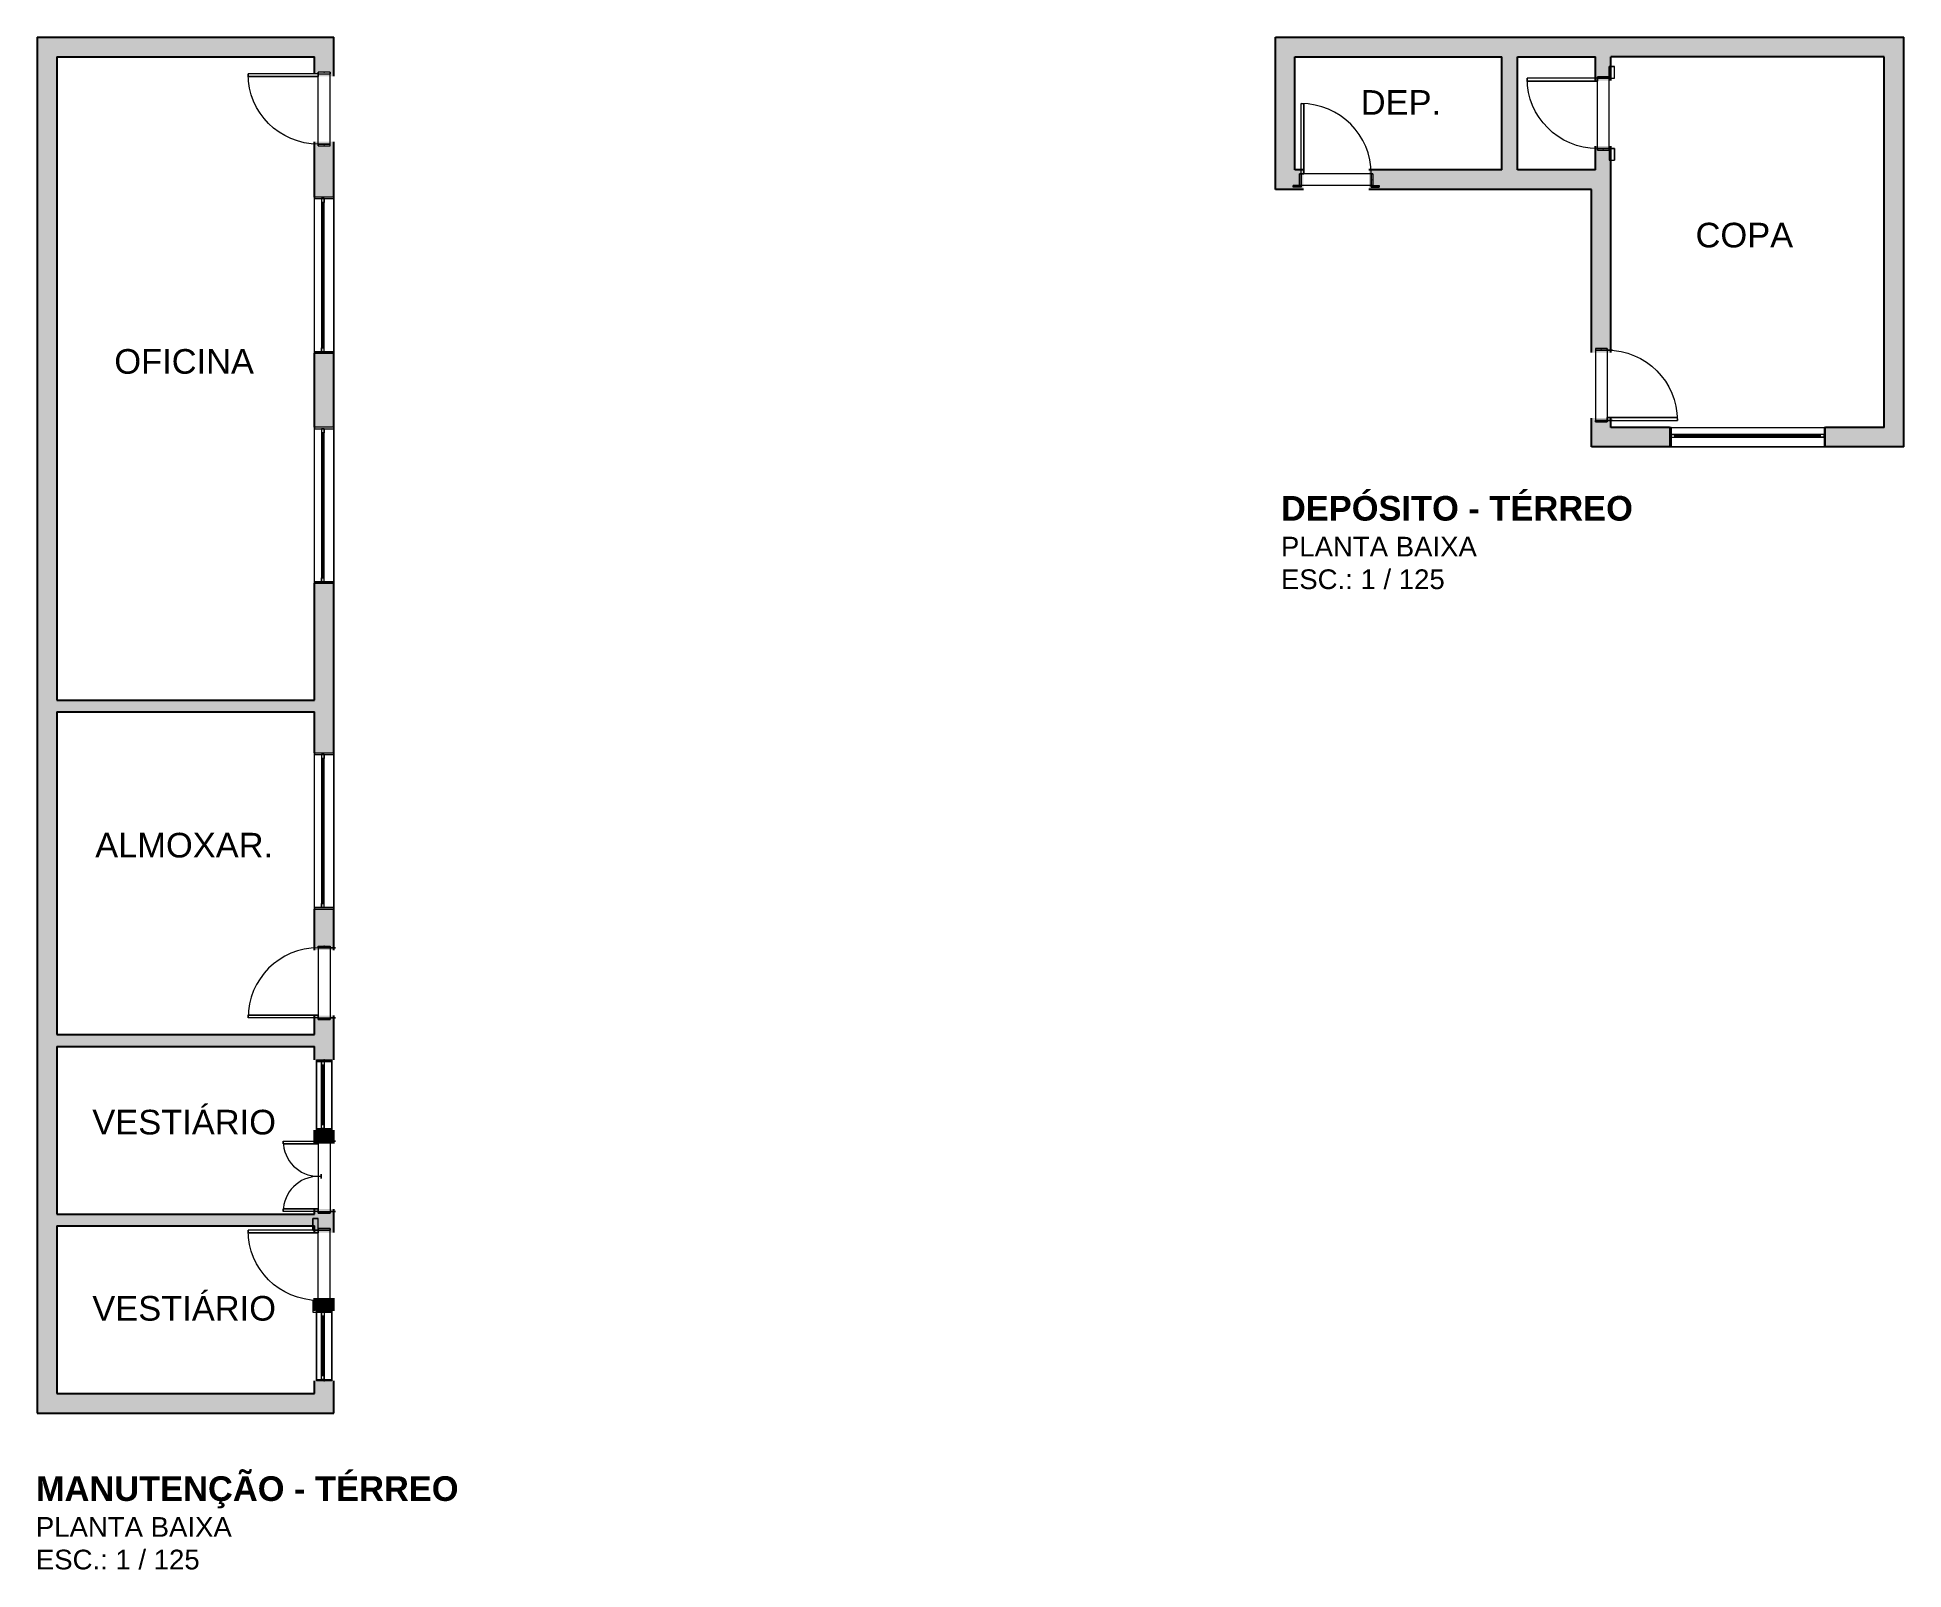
# Model space of a CAD drawing. Header units: metres. Extents: x 512 to 829, y -209 to 245.
# Drawn here: x 790.67 to 828.94, y -158.08 to -126.66 of the extents above; entities that cross this region are included whole.
import ezdxf

# ---------------------------------------------------------------- set-up
doc = ezdxf.new("R2010")
doc.units = ezdxf.units.M
doc.header["$LTSCALE"] = 0.508
doc.set_wipeout_variables(frame=1)
doc.header["$PDSIZE"] = -2
for name, color, linetype, lineweight in [('CONTORNO', 7, 'Continuous', 15), ('None', 7, 'Continuous', 5), ('NãoImprimir', 7, 'Continuous', 5), ('Peitoris', 2, 'Continuous', 5), ('PRÉDIO 4 - TRANSFERENCIA MARQUES', 10, 'Continuous', 15), ('Telhado-Princ', 7, 'Continuous', 5), ('TEXTO', 7, 'Continuous', 15)]:
    doc.layers.add(name, color=color, linetype=linetype, lineweight=lineweight)
doc.styles.add('Arial', font='arial.ttf')
doc.styles.add('Arial (bold)', font='arialbd.ttf')

msp = doc.modelspace()

# ---------------------------------------------------------------- texts
at = {"layer": 'None', "color": 7}
for s, insert, char_height, attachment_point, line_spacing_factor, style in [('DEP.', (818.6294, -127.7409), 0.50528, 2, 0.96736, 'Arial'), ('COPA', (825.6694, -130.4609), 0.50528, 2, 0.96736, 'Arial'), ('OFICINA', (793.6848, -133.0514), 0.50528, 2, 0.96736, 'Arial'), ('DEPÓSITO - TÉRREO\\P{\\fArial|b0|i0|c0|p0;\\H0.8x;\\lPLANTA BAIXA\\PESC.: 1 / 125}', (816.1691, -136.0641), 0.505281, 1, 0.992596, 'Arial (bold)'), ('ALMOXAR.', (793.6848, -142.9714), 0.50528, 2, 0.96736, 'Arial'), ('VESTIÁRIO', (793.6848, -148.6514), 0.50528, 2, 0.96736, 'Arial'), ('VESTIÁRIO', (793.6848, -152.4691), 0.50528, 2, 0.96736, 'Arial'), ('MANUTENÇÃO - TÉRREO\\P{\\fArial|b0|i0|c0|p0;\\H0.8x;\\lPLANTA BAIXA\\PESC.: 1 / 125}', (790.6448, -156.1669), 0.505281, 1, 0.992596, 'Arial (bold)')]:
    msp.add_mtext(s, dxfattribs=dict(at, insert=insert, char_height=char_height, attachment_point=attachment_point, line_spacing_factor=line_spacing_factor, style=style))

# ---------------------------------------------------------------- blocks, each defined once
blk = doc.blocks.new('Grupo-784')
at = {"layer": 'TEXTO', "color": 7, "linetype": 'Continuous', "lineweight": 5}
blk.add_arc((-0.45, 0.075), 0.9, 0, 90, dxfattribs=at)
blk = doc.blocks.new('Grupo-785')
at = {"color": 7, "linetype": 'Continuous', "lineweight": 5}
blk.add_wipeout([(-0.45, 0.075), (-0.45, 0.975), (-0.415, 0.975), (-0.415, 0.075)], dxfattribs=at).dxf.layer = 'TEXTO'
at = {"layer": 'TEXTO', "color": 7, "linetype": 'Continuous', "lineweight": 5}
blk.add_lwpolyline([(-0.45, 0.075), (-0.45, 0.975), (-0.415, 0.975), (-0.415, 0.075)], close=True, dxfattribs=at)
blk = doc.blocks.new('Grupo-786')
at = {"layer": 'TEXTO', "color": 7}
blk.add_blockref('Grupo-785', (0, 0), dxfattribs=at)
at = {"layer": 'TEXTO', "color": 7, "linetype": 'Continuous', "lineweight": 5}
for p, q in [((-0.45, 0.075), (-0.45, 0.975)), ((-0.45, 0.975), (-0.415, 0.975)), ((-0.415, 0.075), (-0.415, 0.975)), ((-0.45, 0.075), (-0.415, 0.075))]:
    blk.add_line(p, q, dxfattribs=at)
blk = doc.blocks.new('Grupo-787')
at = {"layer": 'Peitoris', "color": 7}
blk.add_blockref('Grupo-786', (0, 0), dxfattribs=at)
blk = doc.blocks.new('Grupo-788')
at = {"layer": 'TEXTO', "color": 7, "linetype": 'Continuous', "lineweight": 9}
for p, q in [((-0.47, 0.075), (-0.47, -0.075)), ((0.47, 0.075), (0.47, -0.075))]:
    blk.add_line(p, q, dxfattribs=at)
blk = doc.blocks.new('Grupo-789')
at = {"color": 7, "linetype": 'Continuous', "lineweight": 5}
for points in [[(-0.47, 0.075), (-0.45, 0.075), (-0.45, -0.075), (-0.47, -0.075)], [(0.45, 0.075), (0.47, 0.075), (0.47, -0.075), (0.45, -0.075)]]:
    blk.add_wipeout(points, dxfattribs=at).dxf.layer = 'TEXTO'
at = {"layer": 'TEXTO', "color": 7, "linetype": 'Continuous', "lineweight": 5}
for points in [[(-0.47, 0.075), (-0.45, 0.075), (-0.45, -0.075), (-0.47, -0.075)], [(0.45, 0.075), (0.47, 0.075), (0.47, -0.075), (0.45, -0.075)]]:
    blk.add_lwpolyline(points, close=True, dxfattribs=at)
blk = doc.blocks.new('Grupo-790')
at = {"layer": 'TEXTO', "color": 7}
blk.add_blockref('Grupo-788', (0, 0), dxfattribs=at)
blk.add_blockref('Grupo-789', (0, 0), dxfattribs=at)
at = {"layer": 'TEXTO', "color": 7, "linetype": 'Continuous', "lineweight": 5}
for p, q in [((-0.47, 0.075), (-0.45, 0.075)), ((-0.45, 0.075), (-0.45, -0.075)), ((0.47, 0.075), (0.45, 0.075)), ((0.45, 0.075), (0.45, -0.075)), ((-0.47, -0.075), (-0.45, -0.075)), ((0.47, -0.075), (0.45, -0.075))]:
    blk.add_line(p, q, dxfattribs=at)
blk = doc.blocks.new('Grupo-791')
at = {"layer": 'TEXTO', "color": 7, "linetype": 'Continuous', "lineweight": 9}
for p, q in [((0.47, 0.075), (-0.47, 0.075)), ((0.47, -0.075), (-0.47, -0.075))]:
    blk.add_line(p, q, dxfattribs=at)
blk = doc.blocks.new('Door (2D)-13')
at = {"layer": 'Peitoris', "color": 7}
blk.add_blockref('Grupo-784', (0, 0), dxfattribs=at)
at = {"layer": 'TEXTO', "color": 7}
blk.add_blockref('Grupo-787', (0, 0), dxfattribs=at)
blk.add_blockref('Grupo-790', (0, 0), dxfattribs=at)
at = {"layer": 'NãoImprimir', "color": 7, "linetype": 'Continuous', "lineweight": 5}
for p in [(-0.47, 0), (0.47, 0)]:
    blk.add_point(p, dxfattribs=at)
at = {"layer": 'Telhado-Princ', "color": 7}
blk.add_blockref('Grupo-791', (0, 0), dxfattribs=at)
blk = doc.blocks.new('Grupo-792')
at = {"layer": 'CONTORNO', "color": 7, "linetype": 'Continuous', "lineweight": 9}
for p, q in [((-0.47, 0.075), (-0.47, -0.075)), ((0.47, 0.075), (0.47, -0.075)), ((-0.47, -0.075), (-0.45, -0.075)), ((0.47, -0.075), (0.45, -0.075))]:
    blk.add_line(p, q, dxfattribs=at)
blk = doc.blocks.new('Grupo-793')
at = {"layer": 'CONTORNO', "color": 7, "linetype": 'Continuous', "lineweight": 5}
for points in [[(-0.47, 0.075), (-0.45, 0.075), (-0.45, -0.075), (-0.47, -0.075)], [(0.45, 0.075), (0.47, 0.075), (0.47, -0.075), (0.45, -0.075)]]:
    blk.add_lwpolyline(points, close=True, dxfattribs=at)
blk = doc.blocks.new('Grupo-794')
at = {"layer": 'CONTORNO', "color": 7, "linetype": 'Continuous', "lineweight": 5}
for p, q in [((-0.47, 0.075), (-0.45, 0.075)), ((-0.45, 0.075), (-0.45, -0.075)), ((0.47, 0.075), (0.45, 0.075)), ((0.45, 0.075), (0.45, -0.075))]:
    blk.add_line(p, q, dxfattribs=at)
at = {"layer": 'CONTORNO', "color": 7}
for name in ['Grupo-792', 'Grupo-793']:
    blk.add_blockref(name, (0, 0), dxfattribs=at)
blk = doc.blocks.new('Grupo-795')
at = {"layer": 'CONTORNO', "color": 7, "linetype": 'Continuous', "lineweight": 5}
blk.add_arc((-0.45, 0.075), 0.9, 0, 90, dxfattribs=at)
blk = doc.blocks.new('Grupo-796')
at = {"layer": 'CONTORNO', "color": 7, "linetype": 'Continuous', "lineweight": 5}
blk.add_lwpolyline([(-0.45, 0.075), (-0.45, 0.975), (-0.415, 0.975), (-0.415, 0.075)], close=True, dxfattribs=at)
blk = doc.blocks.new('Grupo-797')
at = {"layer": 'CONTORNO', "color": 7, "linetype": 'Continuous', "lineweight": 5}
for p, q in [((-0.45, 0.075), (-0.45, 0.975)), ((-0.45, 0.975), (-0.415, 0.975)), ((-0.415, 0.075), (-0.415, 0.975)), ((-0.45, 0.075), (-0.415, 0.075))]:
    blk.add_line(p, q, dxfattribs=at)
at = {"layer": 'CONTORNO', "color": 7}
blk.add_blockref('Grupo-796', (0, 0), dxfattribs=at)
blk = doc.blocks.new('Grupo-798')
at = {"layer": 'Peitoris', "color": 7}
blk.add_blockref('Grupo-797', (0, 0), dxfattribs=at)
blk = doc.blocks.new('Grupo-799')
at = {"layer": 'CONTORNO', "color": 7, "linetype": 'Continuous', "lineweight": 9}
for p, q in [((-0.45, -0.075), (-0.45, -0.075)), ((0.45, -0.075), (0.45, -0.075))]:
    blk.add_line(p, q, dxfattribs=at)
blk = doc.blocks.new('Grupo-800')
at = {"layer": 'CONTORNO', "color": 7, "linetype": 'Continuous', "lineweight": 5}
for points in [[(-0.45, -0.075), (-0.45, -0.075), (-0.45, -0.145), (-0.45, -0.145)], [(0.45, -0.075), (0.45, -0.075), (0.45, -0.145), (0.45, -0.145)]]:
    blk.add_lwpolyline(points, close=True, dxfattribs=at)
blk = doc.blocks.new('Grupo-801')
at = {"layer": 'CONTORNO', "color": 7, "linetype": 'Continuous', "lineweight": 5}
for p, q in [((-0.45, -0.075), (-0.45, -0.145)), ((-0.45, -0.075), (-0.45, -0.145)), ((-0.45, -0.145), (-0.45, -0.145)), ((0.45, -0.075), (0.45, -0.145)), ((0.45, -0.075), (0.45, -0.145)), ((0.45, -0.145), (0.45, -0.145))]:
    blk.add_line(p, q, dxfattribs=at)
at = {"layer": 'CONTORNO', "color": 7}
for name in ['Grupo-799', 'Grupo-800']:
    blk.add_blockref(name, (0, 0), dxfattribs=at)
blk = doc.blocks.new('Grupo-802')
at = {"layer": 'CONTORNO', "color": 7, "linetype": 'Continuous', "lineweight": 9}
for p, q in [((0.47, 0.075), (-0.47, 0.075)), ((0.47, -0.075), (-0.47, -0.075))]:
    blk.add_line(p, q, dxfattribs=at)
blk = doc.blocks.new('Door (2D)-14')
at = {"layer": 'NãoImprimir', "color": 7, "linetype": 'Continuous', "lineweight": 5}
for p in [(-0.47, 0), (0.47, 0)]:
    blk.add_point(p, dxfattribs=at)
at = {"layer": 'CONTORNO', "color": 7}
for name in ['Grupo-798', 'Grupo-794', 'Grupo-801']:
    blk.add_blockref(name, (0, 0), dxfattribs=at)
at = {"layer": 'Peitoris', "color": 7}
blk.add_blockref('Grupo-795', (0, 0), dxfattribs=at)
at = {"layer": 'Telhado-Princ', "color": 7}
blk.add_blockref('Grupo-802', (0, 0), dxfattribs=at)
blk = doc.blocks.new('Grupo-803')
at = {"layer": 'CONTORNO', "color": 7, "linetype": 'Continuous', "lineweight": 9}
for p, q in [((-0.47, 0.075), (-0.47, -0.075)), ((0.47, 0.075), (0.47, -0.075)), ((-0.47, -0.075), (-0.45, -0.075)), ((0.47, -0.075), (0.45, -0.075))]:
    blk.add_line(p, q, dxfattribs=at)
blk = doc.blocks.new('Grupo-804')
at = {"layer": 'CONTORNO', "color": 7, "linetype": 'Continuous', "lineweight": 5}
for points in [[(-0.47, 0.075), (-0.45, 0.075), (-0.45, -0.075), (-0.47, -0.075)], [(0.45, 0.075), (0.47, 0.075), (0.47, -0.075), (0.45, -0.075)]]:
    blk.add_lwpolyline(points, close=True, dxfattribs=at)
blk = doc.blocks.new('Grupo-805')
at = {"layer": 'CONTORNO', "color": 7, "linetype": 'Continuous', "lineweight": 5}
for p, q in [((-0.47, 0.075), (-0.45, 0.075)), ((-0.45, 0.075), (-0.45, -0.075)), ((0.47, 0.075), (0.45, 0.075)), ((0.45, 0.075), (0.45, -0.075))]:
    blk.add_line(p, q, dxfattribs=at)
at = {"layer": 'CONTORNO', "color": 7}
for name in ['Grupo-803', 'Grupo-804']:
    blk.add_blockref(name, (0, 0), dxfattribs=at)
blk = doc.blocks.new('Grupo-806')
at = {"layer": 'CONTORNO', "color": 7, "linetype": 'Continuous', "lineweight": 5}
blk.add_arc((-0.45, 0.075), 0.449, 0, 90, dxfattribs=at)
blk = doc.blocks.new('Grupo-807')
at = {"layer": 'CONTORNO', "color": 7, "linetype": 'Continuous', "lineweight": 5}
blk.add_lwpolyline([(-0.45, 0.075), (-0.45, 0.52375), (-0.415, 0.52375), (-0.415, 0.075)], close=True, dxfattribs=at)
blk = doc.blocks.new('Grupo-808')
at = {"layer": 'CONTORNO', "color": 7, "linetype": 'Continuous', "lineweight": 5}
for p, q in [((-0.45, 0.075), (-0.45, 0.52375)), ((-0.45, 0.52375), (-0.415, 0.52375)), ((-0.415, 0.075), (-0.415, 0.52375)), ((-0.45, 0.075), (-0.415, 0.075))]:
    blk.add_line(p, q, dxfattribs=at)
at = {"layer": 'CONTORNO', "color": 7}
blk.add_blockref('Grupo-807', (0, 0), dxfattribs=at)
blk = doc.blocks.new('Grupo-809')
at = {"layer": 'Peitoris', "color": 7}
blk.add_blockref('Grupo-808', (0, 0), dxfattribs=at)
blk = doc.blocks.new('Grupo-810')
at = {"layer": 'CONTORNO', "color": 7, "linetype": 'Continuous', "lineweight": 5}
blk.add_arc((0.45, 0.075), 0.449, 90, 180, dxfattribs=at)
blk = doc.blocks.new('Grupo-811')
at = {"layer": 'CONTORNO', "color": 7, "linetype": 'Continuous', "lineweight": 5}
blk.add_lwpolyline([(0.45, 0.52375), (0.45, 0.075), (0.415, 0.075), (0.415, 0.52375)], close=True, dxfattribs=at)
blk = doc.blocks.new('Grupo-812')
at = {"layer": 'CONTORNO', "color": 7, "linetype": 'Continuous', "lineweight": 5}
for p, q in [((0.415, 0.52375), (0.415, 0.075)), ((0.45, 0.52375), (0.415, 0.52375)), ((0.45, 0.52375), (0.45, 0.075)), ((0.45, 0.075), (0.415, 0.075))]:
    blk.add_line(p, q, dxfattribs=at)
at = {"layer": 'CONTORNO', "color": 7}
blk.add_blockref('Grupo-811', (0, 0), dxfattribs=at)
blk = doc.blocks.new('Grupo-813')
at = {"layer": 'Peitoris', "color": 7}
blk.add_blockref('Grupo-812', (0, 0), dxfattribs=at)
blk = doc.blocks.new('Grupo-814')
at = {"layer": 'CONTORNO', "color": 7, "linetype": 'Continuous', "lineweight": 9}
for p, q in [((-0.45, -0.075), (-0.45, -0.075)), ((0.45, -0.075), (0.45, -0.075))]:
    blk.add_line(p, q, dxfattribs=at)
blk = doc.blocks.new('Grupo-815')
at = {"layer": 'CONTORNO', "color": 7, "linetype": 'Continuous', "lineweight": 5}
for points in [[(-0.45, -0.075), (-0.45, -0.075), (-0.45, -0.145), (-0.45, -0.145)], [(0.45, -0.075), (0.45, -0.075), (0.45, -0.145), (0.45, -0.145)]]:
    blk.add_lwpolyline(points, close=True, dxfattribs=at)
blk = doc.blocks.new('Grupo-816')
at = {"layer": 'CONTORNO', "color": 7, "linetype": 'Continuous', "lineweight": 5}
for p, q in [((-0.45, -0.075), (-0.45, -0.145)), ((-0.45, -0.075), (-0.45, -0.145)), ((-0.45, -0.145), (-0.45, -0.145)), ((0.45, -0.075), (0.45, -0.145)), ((0.45, -0.075), (0.45, -0.145)), ((0.45, -0.145), (0.45, -0.145))]:
    blk.add_line(p, q, dxfattribs=at)
at = {"layer": 'CONTORNO', "color": 7}
for name in ['Grupo-814', 'Grupo-815']:
    blk.add_blockref(name, (0, 0), dxfattribs=at)
blk = doc.blocks.new('Grupo-817')
at = {"layer": 'CONTORNO', "color": 7, "linetype": 'Continuous', "lineweight": 9}
for p, q in [((0.47, 0.075), (-0.47, 0.075)), ((0.47, -0.075), (-0.47, -0.075))]:
    blk.add_line(p, q, dxfattribs=at)
blk = doc.blocks.new('Door (2D)-15')
at = {"layer": 'CONTORNO', "color": 7, "linetype": 'Continuous', "lineweight": 18}
blk.add_lwpolyline([(-0.02625, 0.0375), (-0.02625, 0.04), (-0.00125, 0.04), (-0.00125, 0.075), (0.00125, 0.075), (0.00125, 0.04), (0.02625, 0.04), (0.02625, 0.0375)], close=True, dxfattribs=at)
at = {"layer": 'NãoImprimir', "color": 7, "linetype": 'Continuous', "lineweight": 5}
for p in [(-0.47, 0), (0.47, 0)]:
    blk.add_point(p, dxfattribs=at)
at = {"layer": 'CONTORNO', "color": 7}
for name in ['Grupo-809', 'Grupo-813', 'Grupo-805', 'Grupo-816']:
    blk.add_blockref(name, (0, 0), dxfattribs=at)
at = {"layer": 'Peitoris', "color": 7}
for name in ['Grupo-806', 'Grupo-810']:
    blk.add_blockref(name, (0, 0), dxfattribs=at)
at = {"layer": 'Telhado-Princ', "color": 7}
blk.add_blockref('Grupo-817', (0, 0), dxfattribs=at)
blk = doc.blocks.new('Grupo-818')
at = {"layer": 'CONTORNO', "color": 7, "linetype": 'Continuous', "lineweight": 9}
for p, q in [((-0.47, 0.075), (-0.45, 0.075)), ((-0.47, 0.075), (-0.47, -0.075)), ((0.47, 0.075), (0.45, 0.075)), ((0.47, 0.075), (0.47, -0.075))]:
    blk.add_line(p, q, dxfattribs=at)
blk = doc.blocks.new('Grupo-819')
at = {"layer": 'CONTORNO', "color": 7, "linetype": 'Continuous', "lineweight": 5}
for points in [[(-0.47, 0.075), (-0.45, 0.075), (-0.45, -0.075), (-0.47, -0.075)], [(0.45, 0.075), (0.47, 0.075), (0.47, -0.075), (0.45, -0.075)]]:
    blk.add_lwpolyline(points, close=True, dxfattribs=at)
blk = doc.blocks.new('Grupo-820')
at = {"layer": 'CONTORNO', "color": 7, "linetype": 'Continuous', "lineweight": 5}
for p, q in [((-0.45, 0.075), (-0.45, -0.075)), ((0.45, 0.075), (0.45, -0.075)), ((-0.47, -0.075), (-0.45, -0.075)), ((0.47, -0.075), (0.45, -0.075))]:
    blk.add_line(p, q, dxfattribs=at)
at = {"layer": 'CONTORNO', "color": 7}
for name in ['Grupo-818', 'Grupo-819']:
    blk.add_blockref(name, (0, 0), dxfattribs=at)
blk = doc.blocks.new('Grupo-821')
at = {"layer": 'CONTORNO', "color": 7, "linetype": 'Continuous', "lineweight": 5}
blk.add_arc((-0.45, 0.075), 0.9, 0, 90, dxfattribs=at)
blk = doc.blocks.new('Grupo-822')
at = {"layer": 'CONTORNO', "color": 7, "linetype": 'Continuous', "lineweight": 5}
blk.add_lwpolyline([(-0.45, 0.075), (-0.45, 0.975), (-0.415, 0.975), (-0.415, 0.075)], close=True, dxfattribs=at)
blk = doc.blocks.new('Grupo-823')
at = {"layer": 'CONTORNO', "color": 7, "linetype": 'Continuous', "lineweight": 5}
for p, q in [((-0.45, 0.075), (-0.45, 0.975)), ((-0.45, 0.975), (-0.415, 0.975)), ((-0.415, 0.075), (-0.415, 0.975)), ((-0.45, 0.075), (-0.415, 0.075))]:
    blk.add_line(p, q, dxfattribs=at)
at = {"layer": 'CONTORNO', "color": 7}
blk.add_blockref('Grupo-822', (0, 0), dxfattribs=at)
blk = doc.blocks.new('Grupo-824')
at = {"layer": 'Peitoris', "color": 7}
blk.add_blockref('Grupo-823', (0, 0), dxfattribs=at)
blk = doc.blocks.new('Grupo-825')
at = {"layer": 'CONTORNO', "color": 7, "linetype": 'Continuous', "lineweight": 9}
for p, q in [((-0.45, 0.075), (-0.6, 0.075)), ((0.45, 0.075), (0.6, 0.075))]:
    blk.add_line(p, q, dxfattribs=at)
blk = doc.blocks.new('Grupo-826')
at = {"layer": 'CONTORNO', "color": 7, "linetype": 'Continuous', "lineweight": 5}
for points in [[(-0.6, 0.145), (-0.45, 0.145), (-0.45, 0.075), (-0.6, 0.075)], [(0.45, 0.145), (0.6, 0.145), (0.6, 0.075), (0.45, 0.075)]]:
    blk.add_lwpolyline(points, close=True, dxfattribs=at)
blk = doc.blocks.new('Grupo-827')
at = {"layer": 'CONTORNO', "color": 7, "linetype": 'Continuous', "lineweight": 5}
for p, q in [((-0.45, 0.145), (-0.6, 0.145)), ((-0.6, 0.145), (-0.6, 0.075)), ((-0.45, 0.145), (-0.45, 0.075)), ((0.45, 0.145), (0.6, 0.145)), ((0.45, 0.145), (0.45, 0.075)), ((0.6, 0.145), (0.6, 0.075))]:
    blk.add_line(p, q, dxfattribs=at)
at = {"layer": 'CONTORNO', "color": 7}
for name in ['Grupo-826', 'Grupo-825']:
    blk.add_blockref(name, (0, 0), dxfattribs=at)
blk = doc.blocks.new('Grupo-828')
at = {"layer": 'CONTORNO', "color": 7, "linetype": 'Continuous', "lineweight": 9}
for p, q in [((0.47, 0.075), (-0.47, 0.075)), ((0.47, -0.075), (-0.47, -0.075))]:
    blk.add_line(p, q, dxfattribs=at)
blk = doc.blocks.new('Door (2D)-16')
at = {"layer": 'NãoImprimir', "color": 7, "linetype": 'Continuous', "lineweight": 5}
for p in [(-0.47, 0), (0.47, 0)]:
    blk.add_point(p, dxfattribs=at)
at = {"layer": 'CONTORNO', "color": 7}
for name in ['Grupo-824', 'Grupo-827', 'Grupo-820']:
    blk.add_blockref(name, (0, 0), dxfattribs=at)
at = {"layer": 'Peitoris', "color": 7}
blk.add_blockref('Grupo-821', (0, 0), dxfattribs=at)
at = {"layer": 'Telhado-Princ', "color": 7}
blk.add_blockref('Grupo-828', (0, 0), dxfattribs=at)
blk = doc.blocks.new('Grupo-184')
at = {"layer": 'CONTORNO', "color": 7, "linetype": 'Continuous', "lineweight": 5}
for points in [[(-0.45, 0.1), (-0.43095, 0.1), (-0.43095, -0.1), (-0.45, -0.1)], [(0.43095, 0.1), (0.45, 0.1), (0.45, -0.1), (0.43095, -0.1)]]:
    blk.add_lwpolyline(points, close=True, dxfattribs=at)
blk = doc.blocks.new('Grupo-185')
at = {"layer": 'CONTORNO', "color": 7, "linetype": 'Continuous', "lineweight": 5}
for p, q in [((-0.45, 0.1), (-0.43095, 0.1)), ((-0.43095, 0.1), (-0.43095, -0.1)), ((0.45, 0.1), (0.43095, 0.1)), ((0.43095, 0.1), (0.43095, -0.1)), ((-0.45, -0.1), (-0.43095, -0.1)), ((0.45, -0.1), (0.43095, -0.1))]:
    blk.add_line(p, q, dxfattribs=at)
at = {"layer": 'CONTORNO', "color": 7}
blk.add_blockref('Grupo-184', (0, 0), dxfattribs=at)
blk = doc.blocks.new('Grupo-186')
at = {"layer": 'CONTORNO', "color": 7, "linetype": 'Continuous', "lineweight": 5}
for p, q in [((-0.43095, 0.034925), (-0.43095, 0)), ((0.43095, 0.034925), (0.43095, 0))]:
    blk.add_line(p, q, dxfattribs=at)
blk = doc.blocks.new('Grupo-187')
at = {"layer": 'CONTORNO', "color": 7, "linetype": 'Continuous', "lineweight": 5}
for points in [[(-0.43095, 0.034925), (-0.38015, 0.034925), (-0.38015, 0), (-0.43095, 0)], [(0.38015, 0.034925), (0.43095, 0.034925), (0.43095, 0), (0.38015, 0)]]:
    blk.add_lwpolyline(points, close=True, dxfattribs=at)
blk = doc.blocks.new('Grupo-188')
at = {"layer": 'CONTORNO', "color": 7, "linetype": 'Continuous', "lineweight": 5}
for p, q in [((-0.43095, 0.034925), (-0.38015, 0.034925)), ((-0.43095, 0), (-0.38015, 0)), ((-0.38015, 0.034925), (-0.38015, 0)), ((0.43095, 0.034925), (0.38015, 0.034925)), ((0.38015, 0.034925), (0.38015, 0)), ((0.43095, 0), (0.38015, 0))]:
    blk.add_line(p, q, dxfattribs=at)
blk.add_lwpolyline([(-0.38015, 0.034925), (0.38015, 0.034925), (0.38015, 0), (-0.38015, 0)], close=True, dxfattribs=at)
at = {"layer": 'CONTORNO', "color": 7}
for name in ['Grupo-186', 'Grupo-187']:
    blk.add_blockref(name, (0, 0), dxfattribs=at)
blk = doc.blocks.new('Grupo-190')
at = {"layer": 'CONTORNO', "color": 7, "linetype": 'Continuous', "lineweight": 25}
for p, q in [((-0.38, 0.018), (0.38, 0.018)), ((-0.38, 0.017), (0.38, 0.017))]:
    blk.add_line(p, q, dxfattribs=at)
blk = doc.blocks.new('Grupo-191')
at = {"layer": 'CONTORNO', "color": 7, "linetype": 'Continuous', "lineweight": 20}
for p, q in [((0.45, 0.1), (-0.45, 0.1)), ((0.45, -0.1), (-0.45, -0.1))]:
    blk.add_line(p, q, dxfattribs=at)
blk = doc.blocks.new('Window (2D)-23')
at = {"color": 7, "linetype": 'Continuous', "lineweight": 5}
blk.add_wipeout([(-0.45, 0.1), (0.45, 0.1), (0.45, -0.1), (-0.45, -0.1)], dxfattribs=at).dxf.layer = 'CONTORNO'
at = {"layer": 'CONTORNO', "color": 7, "linetype": 'Continuous', "lineweight": 5}
for p, q in [((-0.45, 0.1), (0.45, 0.1)), ((-0.45, -0.1), (0.45, -0.1))]:
    blk.add_line(p, q, dxfattribs=at)
at = {"layer": 'NãoImprimir', "linetype": 'Continuous'}
for p in [(-0.45, 0), (0.45, 0)]:
    blk.add_point(p, dxfattribs=at)
at = {"layer": 'CONTORNO', "color": 7}
blk.add_blockref('Grupo-185', (0, 0), dxfattribs=at)
at = {"layer": 'Peitoris'}
for name in ['Grupo-188', 'Grupo-190']:
    blk.add_blockref(name, (0, 0), dxfattribs=at)
at = {"layer": 'Telhado-Princ'}
blk.add_blockref('Grupo-191', (0, 0), dxfattribs=at)
blk = doc.blocks.new('Grupo-192')
at = {"layer": 'CONTORNO', "color": 7, "linetype": 'Continuous', "lineweight": 5}
for points in [[(-0.45, 0.1), (-0.43095, 0.1), (-0.43095, -0.1), (-0.45, -0.1)], [(0.43095, 0.1), (0.45, 0.1), (0.45, -0.1), (0.43095, -0.1)]]:
    blk.add_lwpolyline(points, close=True, dxfattribs=at)
blk = doc.blocks.new('Grupo-193')
at = {"layer": 'CONTORNO', "color": 7, "linetype": 'Continuous', "lineweight": 5}
for p, q in [((-0.45, 0.1), (-0.43095, 0.1)), ((-0.43095, 0.1), (-0.43095, -0.1)), ((0.45, 0.1), (0.43095, 0.1)), ((0.43095, 0.1), (0.43095, -0.1)), ((-0.45, -0.1), (-0.43095, -0.1)), ((0.45, -0.1), (0.43095, -0.1))]:
    blk.add_line(p, q, dxfattribs=at)
at = {"layer": 'CONTORNO', "color": 7}
blk.add_blockref('Grupo-192', (0, 0), dxfattribs=at)
blk = doc.blocks.new('Grupo-194')
at = {"layer": 'CONTORNO', "color": 7, "linetype": 'Continuous', "lineweight": 5}
for p, q in [((-0.43095, 0.034925), (-0.43095, 0)), ((0.43095, 0.034925), (0.43095, 0))]:
    blk.add_line(p, q, dxfattribs=at)
blk = doc.blocks.new('Grupo-195')
at = {"layer": 'CONTORNO', "color": 7, "linetype": 'Continuous', "lineweight": 5}
for points in [[(-0.43095, 0.034925), (-0.38015, 0.034925), (-0.38015, 0), (-0.43095, 0)], [(0.38015, 0.034925), (0.43095, 0.034925), (0.43095, 0), (0.38015, 0)]]:
    blk.add_lwpolyline(points, close=True, dxfattribs=at)
blk = doc.blocks.new('Grupo-196')
at = {"layer": 'CONTORNO', "color": 7, "linetype": 'Continuous', "lineweight": 5}
for p, q in [((-0.43095, 0.034925), (-0.38015, 0.034925)), ((-0.43095, 0), (-0.38015, 0)), ((-0.38015, 0.034925), (-0.38015, 0)), ((0.43095, 0.034925), (0.38015, 0.034925)), ((0.38015, 0.034925), (0.38015, 0)), ((0.43095, 0), (0.38015, 0))]:
    blk.add_line(p, q, dxfattribs=at)
blk.add_lwpolyline([(-0.38015, 0.034925), (0.38015, 0.034925), (0.38015, 0), (-0.38015, 0)], close=True, dxfattribs=at)
at = {"layer": 'CONTORNO', "color": 7}
for name in ['Grupo-194', 'Grupo-195']:
    blk.add_blockref(name, (0, 0), dxfattribs=at)
blk = doc.blocks.new('Grupo-198')
at = {"layer": 'CONTORNO', "color": 7, "linetype": 'Continuous', "lineweight": 25}
for p, q in [((-0.38, 0.018), (0.38, 0.018)), ((-0.38, 0.017), (0.38, 0.017))]:
    blk.add_line(p, q, dxfattribs=at)
blk = doc.blocks.new('Grupo-199')
at = {"layer": 'CONTORNO', "color": 7, "linetype": 'Continuous', "lineweight": 20}
for p, q in [((0.45, 0.1), (-0.45, 0.1)), ((0.45, -0.1), (-0.45, -0.1))]:
    blk.add_line(p, q, dxfattribs=at)
blk = doc.blocks.new('Window (2D)-24')
at = {"color": 7, "linetype": 'Continuous', "lineweight": 5}
blk.add_wipeout([(-0.45, 0.1), (0.45, 0.1), (0.45, -0.1), (-0.45, -0.1)], dxfattribs=at).dxf.layer = 'CONTORNO'
at = {"layer": 'CONTORNO', "color": 7, "linetype": 'Continuous', "lineweight": 5}
for p, q in [((-0.45, 0.1), (0.45, 0.1)), ((-0.45, -0.1), (0.45, -0.1))]:
    blk.add_line(p, q, dxfattribs=at)
at = {"layer": 'NãoImprimir', "linetype": 'Continuous'}
for p in [(-0.45, 0), (0.45, 0)]:
    blk.add_point(p, dxfattribs=at)
at = {"layer": 'CONTORNO', "color": 7}
blk.add_blockref('Grupo-193', (0, 0), dxfattribs=at)
at = {"layer": 'Peitoris'}
for name in ['Grupo-196', 'Grupo-198']:
    blk.add_blockref(name, (0, 0), dxfattribs=at)
at = {"layer": 'Telhado-Princ'}
blk.add_blockref('Grupo-199', (0, 0), dxfattribs=at)
blk = doc.blocks.new('Grupo-829')
at = {"layer": 'CONTORNO', "color": 7, "linetype": 'Continuous', "lineweight": 9}
for p, q in [((-0.47, 0.075), (-0.45, 0.075)), ((-0.47, 0.075), (-0.47, -0.075)), ((0.47, 0.075), (0.45, 0.075)), ((0.47, 0.075), (0.47, -0.075))]:
    blk.add_line(p, q, dxfattribs=at)
blk = doc.blocks.new('Grupo-830')
at = {"layer": 'CONTORNO', "color": 7, "linetype": 'Continuous', "lineweight": 5}
for points in [[(-0.47, 0.075), (-0.45, 0.075), (-0.45, -0.075), (-0.47, -0.075)], [(0.45, 0.075), (0.47, 0.075), (0.47, -0.075), (0.45, -0.075)]]:
    blk.add_lwpolyline(points, close=True, dxfattribs=at)
blk = doc.blocks.new('Grupo-831')
at = {"layer": 'CONTORNO', "color": 7, "linetype": 'Continuous', "lineweight": 5}
for p, q in [((-0.45, 0.075), (-0.45, -0.075)), ((0.45, 0.075), (0.45, -0.075)), ((-0.47, -0.075), (-0.45, -0.075)), ((0.47, -0.075), (0.45, -0.075))]:
    blk.add_line(p, q, dxfattribs=at)
at = {"layer": 'CONTORNO', "color": 7}
for name in ['Grupo-829', 'Grupo-830']:
    blk.add_blockref(name, (0, 0), dxfattribs=at)
blk = doc.blocks.new('Grupo-832')
at = {"layer": 'CONTORNO', "color": 7, "linetype": 'Continuous', "lineweight": 5}
blk.add_arc((-0.45, 0.075), 0.9, 0, 90, dxfattribs=at)
blk = doc.blocks.new('Grupo-833')
at = {"layer": 'CONTORNO', "color": 7, "linetype": 'Continuous', "lineweight": 5}
blk.add_lwpolyline([(-0.45, 0.075), (-0.45, 0.975), (-0.415, 0.975), (-0.415, 0.075)], close=True, dxfattribs=at)
blk = doc.blocks.new('Grupo-834')
at = {"layer": 'CONTORNO', "color": 7, "linetype": 'Continuous', "lineweight": 5}
for p, q in [((-0.45, 0.075), (-0.45, 0.975)), ((-0.45, 0.975), (-0.415, 0.975)), ((-0.415, 0.075), (-0.415, 0.975)), ((-0.45, 0.075), (-0.415, 0.075))]:
    blk.add_line(p, q, dxfattribs=at)
at = {"layer": 'CONTORNO', "color": 7}
blk.add_blockref('Grupo-833', (0, 0), dxfattribs=at)
blk = doc.blocks.new('Grupo-835')
at = {"layer": 'Peitoris', "color": 7}
blk.add_blockref('Grupo-834', (0, 0), dxfattribs=at)
blk = doc.blocks.new('Grupo-836')
at = {"layer": 'CONTORNO', "color": 7, "linetype": 'Continuous', "lineweight": 9}
for p, q in [((-0.45, 0.075), (-0.45, 0.075)), ((0.45, 0.075), (0.45, 0.075))]:
    blk.add_line(p, q, dxfattribs=at)
blk = doc.blocks.new('Grupo-837')
at = {"layer": 'CONTORNO', "color": 7, "linetype": 'Continuous', "lineweight": 5}
for points in [[(-0.45, 0.145), (-0.45, 0.145), (-0.45, 0.075), (-0.45, 0.075)], [(0.45, 0.145), (0.45, 0.145), (0.45, 0.075), (0.45, 0.075)]]:
    blk.add_lwpolyline(points, close=True, dxfattribs=at)
blk = doc.blocks.new('Grupo-838')
at = {"layer": 'CONTORNO', "color": 7, "linetype": 'Continuous', "lineweight": 5}
for p, q in [((-0.45, 0.145), (-0.45, 0.145)), ((-0.45, 0.145), (-0.45, 0.075)), ((-0.45, 0.145), (-0.45, 0.075)), ((0.45, 0.145), (0.45, 0.145)), ((0.45, 0.145), (0.45, 0.075)), ((0.45, 0.145), (0.45, 0.075))]:
    blk.add_line(p, q, dxfattribs=at)
at = {"layer": 'CONTORNO', "color": 7}
for name in ['Grupo-837', 'Grupo-836']:
    blk.add_blockref(name, (0, 0), dxfattribs=at)
blk = doc.blocks.new('Grupo-839')
at = {"layer": 'CONTORNO', "color": 7, "linetype": 'Continuous', "lineweight": 9}
for p, q in [((0.47, 0.075), (-0.47, 0.075)), ((0.47, -0.075), (-0.47, -0.075))]:
    blk.add_line(p, q, dxfattribs=at)
blk = doc.blocks.new('Door (2D)-17')
at = {"layer": 'NãoImprimir', "color": 7, "linetype": 'Continuous', "lineweight": 5}
for p in [(-0.47, 0), (0.47, 0)]:
    blk.add_point(p, dxfattribs=at)
at = {"layer": 'CONTORNO', "color": 7}
for name in ['Grupo-835', 'Grupo-831', 'Grupo-838']:
    blk.add_blockref(name, (0, 0), dxfattribs=at)
at = {"layer": 'Peitoris', "color": 7}
blk.add_blockref('Grupo-832', (0, 0), dxfattribs=at)
at = {"layer": 'Telhado-Princ', "color": 7}
blk.add_blockref('Grupo-839', (0, 0), dxfattribs=at)
blk = doc.blocks.new('Grupo-847')
at = {"layer": 'CONTORNO', "color": 7, "linetype": 'Continuous', "lineweight": 5}
blk.add_arc((-0.45, 0.075), 0.9, 0, 90, dxfattribs=at)
blk = doc.blocks.new('Grupo-848')
at = {"layer": 'CONTORNO', "color": 7, "linetype": 'Continuous', "lineweight": 5}
blk.add_lwpolyline([(-0.45, 0.075), (-0.45, 0.975), (-0.415, 0.975), (-0.415, 0.075)], close=True, dxfattribs=at)
blk = doc.blocks.new('Grupo-849')
at = {"layer": 'CONTORNO', "color": 7, "linetype": 'Continuous', "lineweight": 5}
for p, q in [((-0.45, 0.075), (-0.45, 0.975)), ((-0.45, 0.975), (-0.415, 0.975)), ((-0.415, 0.075), (-0.415, 0.975)), ((-0.45, 0.075), (-0.415, 0.075))]:
    blk.add_line(p, q, dxfattribs=at)
at = {"layer": 'CONTORNO', "color": 7}
blk.add_blockref('Grupo-848', (0, 0), dxfattribs=at)
blk = doc.blocks.new('Grupo-850')
at = {"layer": 'Peitoris', "color": 7}
blk.add_blockref('Grupo-849', (0, 0), dxfattribs=at)
blk = doc.blocks.new('Grupo-851')
at = {"layer": 'CONTORNO', "color": 7, "linetype": 'Continuous', "lineweight": 9}
for p, q in [((-0.47, 0.075), (-0.47, -0.075)), ((0.47, 0.075), (0.47, -0.075)), ((-0.47, -0.075), (-0.45, -0.075)), ((0.47, -0.075), (0.45, -0.075))]:
    blk.add_line(p, q, dxfattribs=at)
blk = doc.blocks.new('Grupo-852')
at = {"layer": 'CONTORNO', "color": 7, "linetype": 'Continuous', "lineweight": 5}
for points in [[(-0.47, 0.075), (-0.45, 0.075), (-0.45, -0.075), (-0.47, -0.075)], [(0.45, 0.075), (0.47, 0.075), (0.47, -0.075), (0.45, -0.075)]]:
    blk.add_lwpolyline(points, close=True, dxfattribs=at)
blk = doc.blocks.new('Grupo-853')
at = {"layer": 'CONTORNO', "color": 7, "linetype": 'Continuous', "lineweight": 5}
for p, q in [((-0.47, 0.075), (-0.45, 0.075)), ((-0.45, 0.075), (-0.45, -0.075)), ((0.47, 0.075), (0.45, 0.075)), ((0.45, 0.075), (0.45, -0.075))]:
    blk.add_line(p, q, dxfattribs=at)
at = {"layer": 'CONTORNO', "color": 7}
for name in ['Grupo-851', 'Grupo-852']:
    blk.add_blockref(name, (0, 0), dxfattribs=at)
blk = doc.blocks.new('Grupo-854')
at = {"layer": 'CONTORNO', "color": 7, "linetype": 'Continuous', "lineweight": 9}
for p, q in [((-0.45, -0.075), (-0.55, -0.075)), ((0.45, -0.075), (0.55, -0.075))]:
    blk.add_line(p, q, dxfattribs=at)
blk = doc.blocks.new('Grupo-855')
at = {"layer": 'CONTORNO', "color": 7, "linetype": 'Continuous', "lineweight": 5}
for points in [[(-0.55, -0.075), (-0.45, -0.075), (-0.45, -0.095), (-0.55, -0.095)], [(0.45, -0.075), (0.55, -0.075), (0.55, -0.095), (0.45, -0.095)]]:
    blk.add_lwpolyline(points, close=True, dxfattribs=at)
blk = doc.blocks.new('Grupo-856')
at = {"layer": 'CONTORNO', "color": 7, "linetype": 'Continuous', "lineweight": 5}
for p, q in [((-0.55, -0.075), (-0.55, -0.095)), ((-0.45, -0.095), (-0.55, -0.095)), ((-0.45, -0.075), (-0.45, -0.095)), ((0.45, -0.075), (0.45, -0.095)), ((0.45, -0.095), (0.55, -0.095)), ((0.55, -0.075), (0.55, -0.095))]:
    blk.add_line(p, q, dxfattribs=at)
at = {"layer": 'CONTORNO', "color": 7}
for name in ['Grupo-854', 'Grupo-855']:
    blk.add_blockref(name, (0, 0), dxfattribs=at)
blk = doc.blocks.new('Grupo-857')
at = {"layer": 'CONTORNO', "color": 7, "linetype": 'Continuous', "lineweight": 9}
for p, q in [((0.47, 0.075), (-0.47, 0.075)), ((0.47, -0.075), (-0.47, -0.075))]:
    blk.add_line(p, q, dxfattribs=at)
blk = doc.blocks.new('Door (2D)-18')
at = {"layer": 'NãoImprimir', "color": 7, "linetype": 'Continuous', "lineweight": 5}
for p in [(-0.47, 0), (0.47, 0)]:
    blk.add_point(p, dxfattribs=at)
at = {"layer": 'CONTORNO', "color": 7}
for name in ['Grupo-850', 'Grupo-853', 'Grupo-856']:
    blk.add_blockref(name, (0, 0), dxfattribs=at)
at = {"layer": 'Peitoris', "color": 7}
blk.add_blockref('Grupo-847', (0, 0), dxfattribs=at)
at = {"layer": 'Telhado-Princ', "color": 7}
blk.add_blockref('Grupo-857', (0, 0), dxfattribs=at)
blk = doc.blocks.new('Grupo-877')
at = {"layer": 'CONTORNO', "color": 7, "linetype": 'Continuous', "lineweight": 5}
blk.add_arc((-0.45, 0.075), 0.9, 0, 90, dxfattribs=at)
blk = doc.blocks.new('Grupo-878')
at = {"layer": 'CONTORNO', "color": 7, "linetype": 'Continuous', "lineweight": 5}
blk.add_lwpolyline([(-0.45, 0.075), (-0.45, 0.975), (-0.415, 0.975), (-0.415, 0.075)], close=True, dxfattribs=at)
blk = doc.blocks.new('Grupo-879')
at = {"layer": 'CONTORNO', "color": 7, "linetype": 'Continuous', "lineweight": 5}
for p, q in [((-0.45, 0.075), (-0.45, 0.975)), ((-0.45, 0.975), (-0.415, 0.975)), ((-0.415, 0.075), (-0.415, 0.975)), ((-0.45, 0.075), (-0.415, 0.075))]:
    blk.add_line(p, q, dxfattribs=at)
at = {"layer": 'CONTORNO', "color": 7}
blk.add_blockref('Grupo-878', (0, 0), dxfattribs=at)
blk = doc.blocks.new('Grupo-880')
at = {"layer": 'Peitoris', "color": 7}
blk.add_blockref('Grupo-879', (0, 0), dxfattribs=at)
blk = doc.blocks.new('Grupo-881')
at = {"layer": 'CONTORNO', "color": 7, "linetype": 'Continuous', "lineweight": 9}
for p, q in [((-0.47, 0.075), (-0.47, -0.075)), ((0.47, 0.075), (0.47, -0.075)), ((-0.47, -0.075), (-0.45, -0.075)), ((0.47, -0.075), (0.45, -0.075))]:
    blk.add_line(p, q, dxfattribs=at)
blk = doc.blocks.new('Grupo-882')
at = {"layer": 'CONTORNO', "color": 7, "linetype": 'Continuous', "lineweight": 5}
for points in [[(-0.47, 0.075), (-0.45, 0.075), (-0.45, -0.075), (-0.47, -0.075)], [(0.45, 0.075), (0.47, 0.075), (0.47, -0.075), (0.45, -0.075)]]:
    blk.add_lwpolyline(points, close=True, dxfattribs=at)
blk = doc.blocks.new('Grupo-883')
at = {"layer": 'CONTORNO', "color": 7, "linetype": 'Continuous', "lineweight": 5}
for p, q in [((-0.47, 0.075), (-0.45, 0.075)), ((-0.45, 0.075), (-0.45, -0.075)), ((0.47, 0.075), (0.45, 0.075)), ((0.45, 0.075), (0.45, -0.075))]:
    blk.add_line(p, q, dxfattribs=at)
at = {"layer": 'CONTORNO', "color": 7}
for name in ['Grupo-881', 'Grupo-882']:
    blk.add_blockref(name, (0, 0), dxfattribs=at)
blk = doc.blocks.new('Grupo-884')
at = {"layer": 'CONTORNO', "color": 7, "linetype": 'Continuous', "lineweight": 9}
for p, q in [((-0.45, -0.075), (-0.6, -0.075)), ((0.45, -0.075), (0.6, -0.075))]:
    blk.add_line(p, q, dxfattribs=at)
blk = doc.blocks.new('Grupo-885')
at = {"layer": 'CONTORNO', "color": 7, "linetype": 'Continuous', "lineweight": 5}
for points in [[(-0.6, -0.075), (-0.45, -0.075), (-0.45, -0.145), (-0.6, -0.145)], [(0.45, -0.075), (0.6, -0.075), (0.6, -0.145), (0.45, -0.145)]]:
    blk.add_lwpolyline(points, close=True, dxfattribs=at)
blk = doc.blocks.new('Grupo-886')
at = {"layer": 'CONTORNO', "color": 7, "linetype": 'Continuous', "lineweight": 5}
for p, q in [((-0.6, -0.075), (-0.6, -0.145)), ((-0.45, -0.145), (-0.6, -0.145)), ((-0.45, -0.075), (-0.45, -0.145)), ((0.45, -0.075), (0.45, -0.145)), ((0.45, -0.145), (0.6, -0.145)), ((0.6, -0.075), (0.6, -0.145))]:
    blk.add_line(p, q, dxfattribs=at)
at = {"layer": 'CONTORNO', "color": 7}
for name in ['Grupo-884', 'Grupo-885']:
    blk.add_blockref(name, (0, 0), dxfattribs=at)
blk = doc.blocks.new('Grupo-887')
at = {"layer": 'CONTORNO', "color": 7, "linetype": 'Continuous', "lineweight": 9}
for p, q in [((0.47, 0.075), (-0.47, 0.075)), ((0.47, -0.075), (-0.47, -0.075))]:
    blk.add_line(p, q, dxfattribs=at)
blk = doc.blocks.new('Door (2D)-20')
at = {"layer": 'NãoImprimir', "color": 7, "linetype": 'Continuous', "lineweight": 5}
for p in [(-0.47, 0), (0.47, 0)]:
    blk.add_point(p, dxfattribs=at)
at = {"layer": 'CONTORNO', "color": 7}
for name in ['Grupo-880', 'Grupo-883', 'Grupo-886']:
    blk.add_blockref(name, (0, 0), dxfattribs=at)
at = {"layer": 'Peitoris', "color": 7}
blk.add_blockref('Grupo-877', (0, 0), dxfattribs=at)
at = {"layer": 'Telhado-Princ', "color": 7}
blk.add_blockref('Grupo-887', (0, 0), dxfattribs=at)
blk = doc.blocks.new('caixilho')
at = {"layer": 'CONTORNO', "color": 7, "linetype": 'Continuous', "lineweight": 20}
for p, q in [((724.268, -144.68), (727.468, -144.68)), ((724.268, -145.08), (727.468, -145.08))]:
    blk.add_line(p, q, dxfattribs=at)
at = {"layer": 'CONTORNO', "color": 7, "linetype": 'Continuous', "lineweight": 5}
for p, q in [((724.268, -144.68), (724.299, -144.68)), ((724.299, -144.68), (724.268, -144.68)), ((724.268, -144.68), (724.268, -145.08)), ((724.299, -144.68), (724.299, -145.08)), ((724.299, -145.08), (724.299, -144.68)), ((724.299, -144.824), (724.38, -144.824)), ((724.38, -144.824), (724.299, -144.824)), ((724.299, -144.824), (724.299, -144.88)), ((724.299, -144.824), (724.299, -144.88)), ((724.299, -144.88), (724.38, -144.88)), ((724.299, -144.88), (724.38, -144.88)), ((727.356, -144.824), (724.38, -144.824)), ((724.38, -144.824), (724.38, -144.88)), ((724.38, -144.824), (724.38, -144.88)), ((724.38, -144.88), (724.38, -144.824)), ((724.38, -144.88), (727.356, -144.88)), ((727.356, -144.88), (727.356, -144.824)), ((727.438, -144.824), (727.356, -144.824)), ((727.356, -144.824), (727.356, -144.88)), ((727.438, -144.824), (727.356, -144.824)), ((727.356, -144.824), (727.356, -144.88)), ((727.438, -144.88), (727.356, -144.88)), ((727.356, -144.88), (727.438, -144.88)), ((727.468, -144.68), (727.438, -144.68)), ((727.438, -144.68), (727.438, -145.08)), ((727.468, -144.68), (727.438, -144.68)), ((727.438, -144.68), (727.438, -145.08)), ((727.438, -144.88), (727.438, -144.824)), ((727.438, -144.824), (727.438, -144.88)), ((727.468, -145.08), (727.468, -144.68)), ((727.468, -145.08), (724.268, -145.08)), ((724.268, -145.08), (724.299, -145.08)), ((724.268, -145.08), (724.299, -145.08)), ((727.468, -145.08), (727.438, -145.08)), ((727.438, -145.08), (727.468, -145.08))]:
    blk.add_line(p, q, dxfattribs=at)
at = {"layer": 'CONTORNO', "color": 7, "linetype": 'Continuous', "lineweight": 25}
for p, q in [((727.356, -144.851), (724.38, -144.851)), ((727.356, -144.853), (724.38, -144.853))]:
    blk.add_line(p, q, dxfattribs=at)
at = {"layer": 'PRÉDIO 4 - TRANSFERENCIA MARQUES', "linetype": 'Continuous', "lineweight": 0, "extrusion": (0, 0, -1)}
for p, q in [((724.268, -144.68), (724.268, -145.08)), ((727.468, -145.08), (727.468, -144.68)), ((724.268, -145.08), (727.468, -145.08))]:
    blk.add_line(p, q, dxfattribs=at)

# ---------------------------------------------------------------- linework, layer by layer
at = {"layer": 'None', "color": 7, "linetype": 'Continuous', "lineweight": 25}
for p, q in [((790.6748, -126.6579), (790.6748, -154.8703)), ((790.6748, -126.6579), (796.7548, -126.6579)), ((796.7548, -127.456), (796.7548, -126.6579)), ((816.0556, -126.6579), (828.9356, -126.6579)), ((816.0556, -129.7779), (816.0556, -126.6579)), ((828.9356, -135.0579), (828.9356, -126.6579)), ((791.0748, -127.0579), (791.0748, -140.2523)), ((791.0748, -127.0579), (796.3548, -127.0579)), ((796.3548, -127.456), (796.3548, -127.0579)), ((816.4556, -127.0579), (820.6956, -127.0579)), ((816.4556, -129.3779), (816.4556, -127.0579)), ((820.6956, -129.3779), (820.6956, -127.0579)), ((821.0156, -127.0579), (822.6156, -127.0579)), ((821.0156, -129.3779), (821.0156, -127.0579)), ((822.6156, -127.5459), (822.6156, -127.0579)), ((828.5356, -127.0579), (822.9356, -127.0579)), ((822.9356, -127.5459), (822.9356, -127.0579)), ((828.5356, -134.6579), (828.5356, -127.0579)), ((796.3548, -129.936), (796.3548, -128.8)), ((796.7548, -129.936), (796.7548, -128.8)), ((822.6156, -129.3779), (822.6156, -128.8899)), ((822.9356, -129.3779), (822.9356, -128.8899)), ((816.6294, -129.3779), (816.4556, -129.3779)), ((820.6956, -129.3779), (817.9734, -129.3779)), ((822.6156, -129.3779), (821.0156, -129.3779)), ((822.9356, -133.1215), (822.9356, -129.3779)), ((816.6294, -129.7779), (816.0556, -129.7779)), ((822.5356, -129.7779), (817.9734, -129.7779)), ((822.5356, -133.1215), (822.5356, -129.7779)), ((796.3548, -134.6542), (796.3548, -133.136)), ((796.7548, -134.6542), (796.7548, -133.136)), ((822.5356, -135.0579), (822.5356, -134.4655)), ((822.9356, -134.6579), (822.9356, -134.4655)), ((824.1356, -134.6579), (822.9356, -134.6579)), ((828.5356, -134.6579), (827.3356, -134.6579)), ((824.1356, -135.0579), (822.5356, -135.0579)), ((828.9356, -135.0579), (827.3356, -135.0579)), ((796.3548, -140.2523), (796.3548, -137.8542)), ((796.7548, -141.3342), (796.7548, -137.8542)), ((791.0748, -140.2523), (796.3548, -140.2523)), ((791.0748, -140.4923), (791.0748, -147.1103)), ((791.0748, -140.4923), (796.3548, -140.4923)), ((796.3548, -141.3342), (796.3548, -140.4923)), ((796.3548, -145.376), (796.3548, -144.5342)), ((796.7548, -145.376), (796.7548, -144.5342)), ((796.3548, -147.1103), (796.3548, -146.72)), ((796.7548, -147.6272), (796.7548, -146.72)), ((791.0748, -147.1103), (796.3548, -147.1103)), ((791.0748, -147.3503), (791.0748, -150.7903)), ((791.0748, -147.3503), (796.3548, -147.3503)), ((796.3548, -147.6272), (796.3548, -147.3503)), ((796.3548, -149.344), (796.3548, -149.0672)), ((796.7548, -149.344), (796.7548, -149.0672)), ((796.3548, -150.7903), (796.3548, -150.688)), ((796.7548, -151.168), (796.7548, -150.688)), ((791.0748, -150.7903), (796.3548, -150.7903)), ((791.0748, -151.0303), (791.0748, -154.4703)), ((791.0748, -151.0303), (796.3548, -151.0303)), ((796.3548, -151.168), (796.3548, -151.0303)), ((796.3548, -152.7712), (796.3548, -152.512)), ((796.7548, -152.7712), (796.7548, -152.512)), ((791.0748, -154.4703), (796.3548, -154.4703)), ((796.3548, -154.4703), (796.3548, -154.2112)), ((796.7548, -154.8703), (796.7548, -154.2112)), ((790.6748, -154.8703), (796.7548, -154.8703))]:
    msp.add_line(p, q, dxfattribs=at)
at = {"layer": 'None', "color": 250, "linetype": 'Continuous'}
for points in [[(790.6748, -126.6579), (791.0748, -127.0579), (790.6748, -154.8703), (791.0748, -154.4703)], [(791.0748, -127.0579), (790.6748, -126.6579), (796.3548, -127.0579), (796.7548, -126.6579)], [(796.7548, -127.456), (796.3548, -127.456), (796.7548, -126.6579), (796.3548, -127.0579)], [(828.5356, -127.0579), (828.9356, -126.6579), (816.0556, -127.0579), (816.0556, -126.6579)], [(828.9356, -135.0579), (828.5356, -134.6579), (828.9356, -126.6579), (828.5356, -127.0579)], [(816.4556, -129.3779), (816.0556, -129.7779), (816.4556, -127.0579), (816.0556, -127.0579)], [(821.0156, -129.3779), (820.6956, -129.3779), (821.0156, -127.0579), (820.6956, -127.0579)], [(822.9356, -127.5459), (822.6156, -127.5459), (822.9356, -127.0579), (822.6156, -127.0579)], [(796.7548, -129.936), (796.3548, -129.936), (796.7548, -128.8), (796.3548, -128.8)], [(822.9356, -129.3779), (822.6156, -129.3779), (822.9356, -128.8899), (822.6156, -128.8899)], [(816.6294, -129.3779), (816.6294, -129.7779), (816.4556, -129.3779), (816.0556, -129.7779)], [(817.9734, -129.7779), (822.5356, -129.7779), (817.9734, -129.3779), (822.9356, -129.3779)], [(822.9356, -133.1215), (822.5356, -133.1215), (822.9356, -129.3779), (822.5356, -129.7779)], [(796.7548, -134.6542), (796.3548, -134.6542), (796.7548, -133.136), (796.3548, -133.136)], [(822.9356, -134.6579), (822.5356, -135.0579), (822.9356, -134.4655), (822.5356, -134.4655)], [(824.1356, -134.6579), (824.1356, -135.0579), (822.9356, -134.6579), (822.5356, -135.0579)], [(828.5356, -134.6579), (828.9356, -135.0579), (827.3356, -134.6579), (827.3356, -135.0579)], [(796.7548, -141.3342), (796.3548, -141.3342), (796.7548, -137.8542), (796.3548, -137.8542)], [(791.0748, -140.4923), (791.0748, -140.2523), (796.3548, -140.4923), (796.3548, -140.2523)], [(796.7548, -145.376), (796.3548, -145.376), (796.7548, -144.5342), (796.3548, -144.5342)], [(796.7548, -147.6272), (796.3548, -147.6272), (796.7548, -146.72), (796.3548, -146.72)], [(791.0748, -147.3503), (791.0748, -147.1103), (796.3548, -147.3503), (796.3548, -147.1103)], [(796.7548, -149.344), (796.3548, -149.344), (796.7548, -149.0672), (796.3548, -149.0672)], [(796.7548, -151.168), (796.3548, -151.168), (796.7548, -150.688), (796.3548, -150.688)], [(791.0748, -151.0303), (791.0748, -150.7903), (796.3548, -151.0303), (796.3548, -150.7903)], [(796.7548, -152.7712), (796.3548, -152.7712), (796.7548, -152.512), (796.3548, -152.512)], [(790.6748, -154.8703), (791.0748, -154.4703), (796.7548, -154.8703), (796.3548, -154.4703)], [(796.7548, -154.8703), (796.3548, -154.4703), (796.7548, -154.2112), (796.3548, -154.2112)]]:
    msp.add_solid(points, dxfattribs=at)

# ---------------------------------------------------------------- block references
at = {"layer": 'None', "color": 7, "yscale": 1.6, "zscale": 1.6}
for name, p, xscale, rotation in [('Door (2D)-20', (822.7756, -128.2179), -1.6, 90), ('Door (2D)-17', (822.7356, -133.7935), -1.6, 270), ('Door (2D)-14', (796.5548, -146.048), 1.6, 90), ('Door (2D)-15', (796.5548, -150.016), 1.6, 90), ('Door (2D)-16', (796.5548, -151.84), -1.6, 90)]:
    msp.add_blockref(name, p, dxfattribs=dict(at, xscale=xscale, rotation=rotation))
at = {"layer": 'None', "color": 7, "xscale": 1.6, "yscale": 1.6, "zscale": 1.6}
msp.add_blockref('Door (2D)-18', (817.3014, -129.5779), dxfattribs=at)
at = {"layer": 'None', "linetype": 'Continuous', "lineweight": 0, "rotation": 90}
for p in [(651.6752, -857.4042), (651.6752, -862.1223), (651.6752, -868.8023)]:
    msp.add_blockref('caixilho', p, dxfattribs=at)
at = {"layer": 'None', "linetype": 'Continuous', "lineweight": 0}
msp.add_blockref('caixilho', (99.8674, 10.0217), dxfattribs=at)

msp.set_redraw_order([(e.dxf.handle, doc.entitydb.next_handle()) for e in msp.query("TEXT MTEXT ATTDEF DIMENSION ARC_DIMENSION")])  # texts and dimensions are drawn at this point

# ---------------------------------------------------------------- next in the draw order: block references
at = {"layer": 'None', "color": 7, "yscale": 1.6, "zscale": 1.6, "rotation": 90}
for name, p, xscale in [('Door (2D)-13', (796.5548, -128.128), -1.6), ('Window (2D)-23', (796.5548, -148.3472), 1.6), ('Window (2D)-24', (796.5548, -153.4912), 1.6)]:
    msp.add_blockref(name, p, dxfattribs=dict(at, xscale=xscale))

doc.saveas('drawing.dxf')
